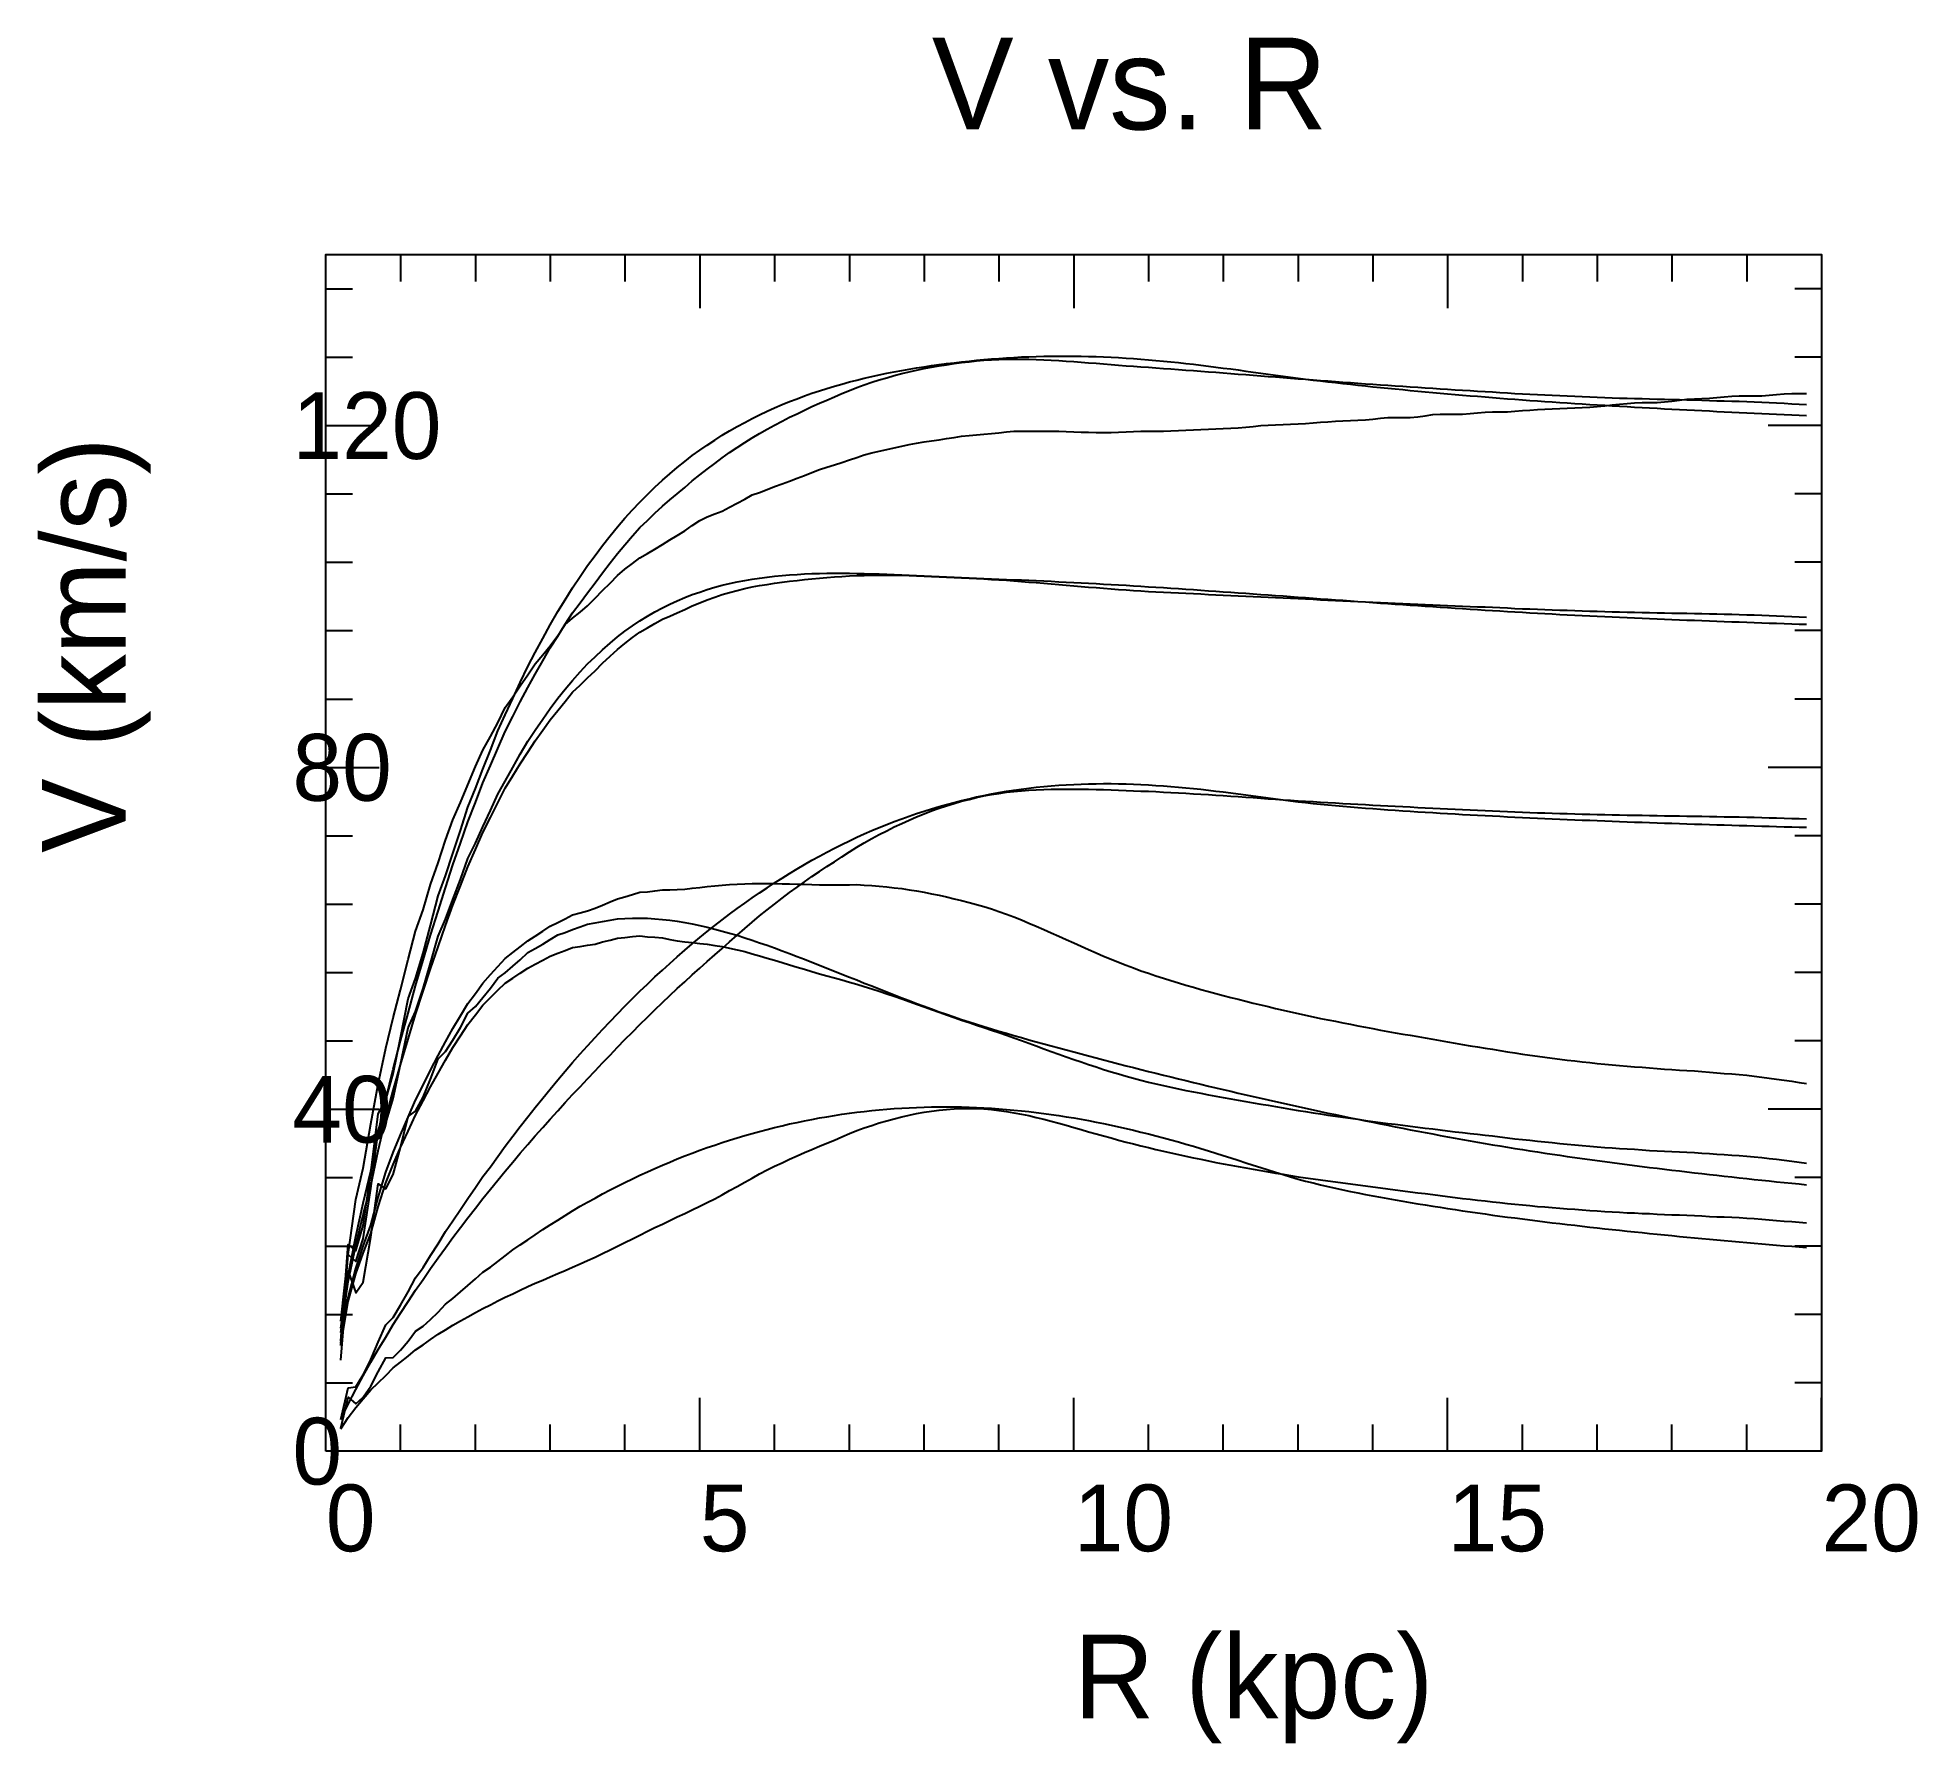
# Model space of a CAD drawing. Extents: x -35 to 191, y -35 to 169.
import ezdxf

# ---------------------------------------------------------------- set-up
doc = ezdxf.new("R2010")
doc.units = 0

msp = doc.modelspace()

# ---------------------------------------------------------------- texts
at = {"color": 0}
for s, height, p in [('V vs. R', 11, (72.6, 158.35)), ('120', 8, (-4, 118.87)), ('80', 8, (-4, 77.92)), ('40', 8, (-4, 36.96)), ('0', 8, (-4, -4)), ('0', 8, (0, -12)), ('5', 8, (44.8, -12)), ('10', 8, (89.6, -12)), ('15', 8, (134.4, -12)), ('20', 8, (179.2, -12)), ('R (kpc)', 10, (89.6, -32))]:
    msp.add_text(s, height=height, dxfattribs=at).set_placement(p)
msp.add_text('V (km/s)', height=10, rotation=90, dxfattribs=at).set_placement((-24, 71.68))

# ---------------------------------------------------------------- linework, layer by layer
at = {"color": 0}
for p, q in [((8.96, 143.35), (8.96, 140.15)), ((17.92, 143.35), (17.92, 140.15)), ((26.88, 143.35), (26.88, 140.15)), ((35.84, 143.35), (35.84, 140.15)), ((44.8, 143.35), (44.8, 136.95)), ((53.76, 143.35), (53.76, 140.15)), ((62.72, 143.35), (62.72, 140.15)), ((71.68, 143.35), (71.68, 140.15)), ((80.64, 143.35), (80.64, 140.15)), ((89.6, 143.35), (89.6, 136.95)), ((98.56, 143.35), (98.56, 140.15)), ((107.52, 143.35), (107.52, 140.15)), ((116.48, 143.35), (116.48, 140.15)), ((125.44, 143.35), (125.44, 140.15)), ((134.4, 143.35), (134.4, 136.95)), ((143.36, 143.35), (143.36, 140.15)), ((152.32, 143.35), (152.32, 140.15)), ((161.28, 143.35), (161.28, 140.15)), ((170.24, 143.35), (170.24, 140.15)), ((179.2, 143.35), (179.2, 136.95)), ((0, 139.26), (3.2, 139.26)), ((179.2, 139.26), (176, 139.26)), ((0, 131.06), (3.2, 131.06)), ((179.2, 131.06), (176, 131.06)), ((0, 122.87), (6.4, 122.87)), ((179.2, 122.87), (172.8, 122.87)), ((0, 114.68), (3.2, 114.68)), ((179.2, 114.68), (176, 114.68)), ((0, 106.49), (3.2, 106.49)), ((179.2, 106.49), (176, 106.49)), ((0, 98.3), (3.2, 98.3)), ((179.2, 98.3), (176, 98.3)), ((0, 90.11), (3.2, 90.11)), ((179.2, 90.11), (176, 90.11)), ((0, 81.92), (6.4, 81.92)), ((179.2, 81.92), (172.8, 81.92)), ((0, 73.72), (3.2, 73.72)), ((179.2, 73.72), (176, 73.72)), ((0, 65.53), (3.2, 65.53)), ((179.2, 65.53), (176, 65.53)), ((0, 57.34), (3.2, 57.34)), ((179.2, 57.34), (176, 57.34)), ((0, 49.15), (3.2, 49.15)), ((179.2, 49.15), (176, 49.15)), ((0, 40.96), (6.4, 40.96)), ((179.2, 40.96), (172.8, 40.96)), ((0, 32.77), (3.2, 32.77)), ((179.2, 32.77), (176, 32.77)), ((0, 24.57), (3.2, 24.57)), ((179.2, 24.57), (176, 24.57)), ((0, 16.38), (3.2, 16.38)), ((179.2, 16.38), (176, 16.38)), ((0, 8.19), (3.2, 8.19)), ((179.2, 8.19), (176, 8.19)), ((44.8, 0), (44.8, 6.4)), ((89.6, 0), (89.6, 6.4)), ((134.4, 0), (134.4, 6.4)), ((179.2, 0), (179.2, 6.4)), ((8.96, 0), (8.96, 3.2)), ((17.92, 0), (17.92, 3.2)), ((26.88, 0), (26.88, 3.2)), ((35.84, 0), (35.84, 3.2)), ((53.76, 0), (53.76, 3.2)), ((62.72, 0), (62.72, 3.2)), ((71.68, 0), (71.68, 3.2)), ((80.64, 0), (80.64, 3.2)), ((98.56, 0), (98.56, 3.2)), ((107.52, 0), (107.52, 3.2)), ((116.48, 0), (116.48, 3.2)), ((125.44, 0), (125.44, 3.2)), ((143.36, 0), (143.36, 3.2)), ((152.32, 0), (152.32, 3.2)), ((161.28, 0), (161.28, 3.2)), ((170.24, 0), (170.24, 3.2))]:
    msp.add_line(p, q, dxfattribs=at)
msp.add_lwpolyline([(0, 0), (0, 143.35), (179.2, 143.35), (179.2, 0)], close=True, dxfattribs=at)
at = {"color": 3}
for points in [[(1.79, 13.22), (2.69, 24.75), (3.58, 23.99), (4.48, 27.05), (5.38, 33.31), (6.27, 40.42), (7.17, 42.1), (8.06, 45.19), (8.96, 49.51), (9.86, 54.19), (10.75, 56.64), (11.65, 59.64), (12.54, 62.99), (13.44, 66.52), (14.34, 68.94), (15.23, 71.6), (16.13, 74.36), (17.02, 77.17), (17.92, 79.37), (18.82, 81.7), (19.71, 83.97), (20.61, 86.28), (21.5, 88.2), (22.4, 90.19), (23.3, 92.1), (24.19, 94.02), (25.09, 95.68), (25.98, 97.37), (26.88, 98.98), (27.78, 100.58), (28.67, 102), (29.57, 103.41), (30.46, 104.78), (31.36, 106.1), (32.26, 107.31), (33.15, 108.5), (34.05, 109.64), (34.94, 110.74), (35.84, 111.76), (36.74, 112.76), (37.63, 113.7), (38.53, 114.63), (39.42, 115.48), (40.32, 116.31), (41.22, 117.1), (42.11, 117.86), (43.01, 118.57), (43.9, 119.27), (44.8, 119.91), (45.7, 120.54), (46.59, 121.14), (47.49, 121.71), (48.38, 122.25), (49.28, 122.76), (50.18, 123.25), (51.07, 123.73), (51.97, 124.17), (52.86, 124.59), (53.76, 124.99), (54.66, 125.38), (55.55, 125.75), (56.45, 126.09), (57.34, 126.42), (58.24, 126.74), (59.14, 127.04), (60.03, 127.32), (60.93, 127.59), (61.82, 127.85), (62.72, 128.09), (63.62, 128.32), (64.51, 128.54), (65.41, 128.75), (66.3, 128.94), (67.2, 129.13), (68.1, 129.3), (68.99, 129.47), (69.89, 129.63), (70.78, 129.78), (71.68, 129.92), (72.58, 130.05), (73.47, 130.17), (74.37, 130.29), (75.26, 130.4), (76.16, 130.5), (77.06, 130.6), (77.95, 130.69), (78.85, 130.77), (79.74, 130.85), (80.64, 130.92), (81.54, 130.98), (82.43, 131.04), (83.33, 131.09), (84.22, 131.12), (85.12, 131.15), (86.02, 131.18), (86.91, 131.2), (87.81, 131.2), (88.7, 131.2), (89.6, 131.2), (90.5, 131.18), (91.39, 131.16), (92.29, 131.13), (93.18, 131.1), (94.08, 131.06), (94.98, 131.01), (95.87, 130.95), (96.77, 130.89), (97.66, 130.83), (98.56, 130.75), (99.46, 130.67), (100.35, 130.59), (101.25, 130.5), (102.14, 130.41), (103.04, 130.31), (103.94, 130.21), (104.83, 130.1), (105.73, 129.99), (106.62, 129.88), (107.52, 129.76), (108.42, 129.65), (109.31, 129.53), (110.21, 129.4), (111.1, 129.28), (112, 129.16), (112.9, 129.03), (113.79, 128.91), (114.69, 128.79), (115.58, 128.66), (116.48, 128.55), (117.38, 128.43), (118.27, 128.32), (119.17, 128.22), (120.06, 128.11), (120.96, 128.01), (121.86, 127.91), (122.75, 127.82), (123.65, 127.72), (124.54, 127.63), (125.44, 127.53), (126.34, 127.44), (127.23, 127.35), (128.13, 127.26), (129.02, 127.18), (129.92, 127.09), (130.82, 127.01), (131.71, 126.92), (132.61, 126.84), (133.5, 126.76), (134.4, 126.68), (135.3, 126.6), (136.19, 126.53), (137.09, 126.45), (137.98, 126.38), (138.88, 126.3), (139.78, 126.23), (140.67, 126.16), (141.57, 126.09), (142.46, 126.02), (143.36, 125.95), (144.26, 125.89), (145.15, 125.82), (146.05, 125.76), (146.94, 125.7), (147.84, 125.64), (148.74, 125.58), (149.63, 125.52), (150.53, 125.46), (151.42, 125.41), (152.32, 125.35), (153.22, 125.3), (154.11, 125.24), (155.01, 125.19), (155.9, 125.14), (156.8, 125.09), (157.7, 125.04), (158.59, 124.99), (159.49, 124.94), (160.38, 124.89), (161.28, 124.84), (162.18, 124.8), (163.07, 124.75), (163.97, 124.71), (164.86, 124.66), (165.76, 124.62), (166.66, 124.57), (167.55, 124.53), (168.45, 124.49), (169.34, 124.45), (170.24, 124.41), (171.14, 124.36), (172.03, 124.32), (172.93, 124.29), (173.82, 124.25), (174.72, 124.21), (175.62, 124.17), (176.51, 124.13), (177.41, 124.09)], [(1.79, 12.66), (2.69, 23.56), (3.58, 22.72), (4.48, 25.45), (5.38, 31.46), (6.27, 38.24), (7.17, 39.28), (8.06, 42.26), (8.96, 46.32), (9.86, 50.71), (10.75, 52.69), (11.65, 55.42), (12.54, 58.47), (13.44, 61.7), (14.34, 63.72), (15.23, 66.07), (16.13, 68.49), (17.02, 71), (17.92, 72.82), (18.82, 74.78), (19.71, 76.74), (20.61, 78.72), (21.5, 80.28), (22.4, 81.91), (23.3, 83.49), (24.19, 85.07), (25.09, 86.37), (25.98, 87.7), (26.88, 88.96), (27.78, 90.22), (28.67, 91.28), (29.57, 92.34), (30.46, 93.35), (31.36, 94.33), (32.26, 95.18), (33.15, 96.02), (34.05, 96.8), (34.94, 97.56), (35.84, 98.22), (36.74, 98.87), (37.63, 99.47), (38.53, 100.04), (39.42, 100.55), (40.32, 101.03), (41.22, 101.47), (42.11, 101.89), (43.01, 102.26), (43.9, 102.62), (44.8, 102.93), (45.7, 103.23), (46.59, 103.49), (47.49, 103.73), (48.38, 103.95), (49.28, 104.14), (50.18, 104.31), (51.07, 104.47), (51.97, 104.6), (52.86, 104.72), (53.76, 104.82), (54.66, 104.91), (55.55, 104.98), (56.45, 105.04), (57.34, 105.09), (58.24, 105.13), (59.14, 105.15), (60.03, 105.17), (60.93, 105.18), (61.82, 105.18), (62.72, 105.17), (63.62, 105.16), (64.51, 105.14), (65.41, 105.12), (66.3, 105.09), (67.2, 105.06), (68.1, 105.02), (68.99, 104.99), (69.89, 104.95), (70.78, 104.91), (71.68, 104.87), (72.58, 104.83), (73.47, 104.78), (74.37, 104.74), (75.26, 104.7), (76.16, 104.66), (77.06, 104.62), (77.95, 104.58), (78.85, 104.55), (79.74, 104.51), (80.64, 104.47), (81.54, 104.44), (82.43, 104.4), (83.33, 104.37), (84.22, 104.33), (85.12, 104.29), (86.02, 104.25), (86.91, 104.21), (87.81, 104.16), (88.7, 104.12), (89.6, 104.07), (90.5, 104.03), (91.39, 103.98), (92.29, 103.93), (93.18, 103.88), (94.08, 103.83), (94.98, 103.78), (95.87, 103.73), (96.77, 103.67), (97.66, 103.62), (98.56, 103.56), (99.46, 103.51), (100.35, 103.45), (101.25, 103.39), (102.14, 103.33), (103.04, 103.27), (103.94, 103.21), (104.83, 103.15), (105.73, 103.09), (106.62, 103.03), (107.52, 102.97), (108.42, 102.91), (109.31, 102.84), (110.21, 102.78), (111.1, 102.71), (112, 102.65), (112.9, 102.59), (113.79, 102.52), (114.69, 102.46), (115.58, 102.39), (116.48, 102.33), (117.38, 102.26), (118.27, 102.2), (119.17, 102.13), (120.06, 102.07), (120.96, 102), (121.86, 101.94), (122.75, 101.87), (123.65, 101.81), (124.54, 101.74), (125.44, 101.68), (126.34, 101.61), (127.23, 101.55), (128.13, 101.49), (129.02, 101.42), (129.92, 101.36), (130.82, 101.3), (131.71, 101.24), (132.61, 101.18), (133.5, 101.12), (134.4, 101.06), (135.3, 101), (136.19, 100.94), (137.09, 100.88), (137.98, 100.82), (138.88, 100.77), (139.78, 100.71), (140.67, 100.66), (141.57, 100.6), (142.46, 100.55), (143.36, 100.5), (144.26, 100.44), (145.15, 100.4), (146.05, 100.35), (146.94, 100.3), (147.84, 100.25), (148.74, 100.21), (149.63, 100.16), (150.53, 100.12), (151.42, 100.08), (152.32, 100.03), (153.22, 99.99), (154.11, 99.95), (155.01, 99.91), (155.9, 99.87), (156.8, 99.83), (157.7, 99.79), (158.59, 99.75), (159.49, 99.72), (160.38, 99.68), (161.28, 99.64), (162.18, 99.61), (163.07, 99.57), (163.97, 99.54), (164.86, 99.5), (165.76, 99.47), (166.66, 99.43), (167.55, 99.4), (168.45, 99.37), (169.34, 99.34), (170.24, 99.3), (171.14, 99.27), (172.03, 99.24), (172.93, 99.21), (173.82, 99.18), (174.72, 99.15), (175.62, 99.12), (176.51, 99.09), (177.41, 99.06)], [(1.79, 3.8), (2.69, 7.57), (3.58, 7.69), (4.48, 9.16), (5.38, 10.97), (6.27, 13.07), (7.17, 15.13), (8.06, 16.01), (8.96, 17.48), (9.86, 19.1), (10.75, 20.77), (11.65, 22.02), (12.54, 23.43), (13.44, 24.85), (14.34, 26.31), (15.23, 27.61), (16.13, 28.95), (17.02, 30.25), (17.92, 31.58), (18.82, 32.91), (19.71, 34.08), (20.61, 35.31), (21.5, 36.53), (22.4, 37.75), (23.3, 38.89), (24.19, 40.05), (25.09, 41.17), (25.98, 42.3), (26.88, 43.38), (27.78, 44.47), (28.67, 45.51), (29.57, 46.55), (30.46, 47.59), (31.36, 48.57), (32.26, 49.56), (33.15, 50.52), (34.05, 51.48), (34.94, 52.4), (35.84, 53.32), (36.74, 54.21), (37.63, 55.09), (38.53, 55.95), (39.42, 56.81), (40.32, 57.63), (41.22, 58.44), (42.11, 59.24), (43.01, 60.01), (43.9, 60.78), (44.8, 61.52), (45.7, 62.25), (46.59, 62.96), (47.49, 63.66), (48.38, 64.34), (49.28, 65), (50.18, 65.65), (51.07, 66.29), (51.97, 66.9), (52.86, 67.5), (53.76, 68.09), (54.66, 68.66), (55.55, 69.22), (56.45, 69.76), (57.34, 70.28), (58.24, 70.79), (59.14, 71.29), (60.03, 71.77), (60.93, 72.23), (61.82, 72.68), (62.72, 73.12), (63.62, 73.54), (64.51, 73.94), (65.41, 74.34), (66.3, 74.72), (67.2, 75.08), (68.1, 75.43), (68.99, 75.76), (69.89, 76.09), (70.78, 76.4), (71.68, 76.69), (72.58, 76.97), (73.47, 77.24), (74.37, 77.49), (75.26, 77.73), (76.16, 77.96), (77.06, 78.17), (77.95, 78.37), (78.85, 78.56), (79.74, 78.74), (80.64, 78.9), (81.54, 79.05), (82.43, 79.19), (83.33, 79.32), (84.22, 79.43), (85.12, 79.54), (86.02, 79.63), (86.91, 79.71), (87.81, 79.78), (88.7, 79.83), (89.6, 79.88), (90.5, 79.92), (91.39, 79.95), (92.29, 79.96), (93.18, 79.97), (94.08, 79.97), (94.98, 79.95), (95.87, 79.93), (96.77, 79.9), (97.66, 79.86), (98.56, 79.82), (99.46, 79.76), (100.35, 79.7), (101.25, 79.63), (102.14, 79.55), (103.04, 79.47), (103.94, 79.38), (104.83, 79.29), (105.73, 79.19), (106.62, 79.08), (107.52, 78.97), (108.42, 78.86), (109.31, 78.74), (110.21, 78.63), (111.1, 78.51), (112, 78.39), (112.9, 78.26), (113.79, 78.15), (114.69, 78.03), (115.58, 77.91), (116.48, 77.81), (117.38, 77.7), (118.27, 77.61), (119.17, 77.52), (120.06, 77.43), (120.96, 77.35), (121.86, 77.27), (122.75, 77.2), (123.65, 77.12), (124.54, 77.05), (125.44, 76.98), (126.34, 76.92), (127.23, 76.85), (128.13, 76.79), (129.02, 76.73), (129.92, 76.67), (130.82, 76.61), (131.71, 76.55), (132.61, 76.5), (133.5, 76.45), (134.4, 76.39), (135.3, 76.34), (136.19, 76.29), (137.09, 76.24), (137.98, 76.19), (138.88, 76.15), (139.78, 76.1), (140.67, 76.06), (141.57, 76.01), (142.46, 75.97), (143.36, 75.93), (144.26, 75.88), (145.15, 75.84), (146.05, 75.8), (146.94, 75.76), (147.84, 75.73), (148.74, 75.69), (149.63, 75.65), (150.53, 75.61), (151.42, 75.58), (152.32, 75.54), (153.22, 75.51), (154.11, 75.47), (155.01, 75.44), (155.9, 75.41), (156.8, 75.37), (157.7, 75.34), (158.59, 75.31), (159.49, 75.28), (160.38, 75.25), (161.28, 75.22), (162.18, 75.19), (163.07, 75.16), (163.97, 75.13), (164.86, 75.1), (165.76, 75.07), (166.66, 75.04), (167.55, 75.02), (168.45, 74.99), (169.34, 74.96), (170.24, 74.94), (171.14, 74.91), (172.03, 74.89), (172.93, 74.86), (173.82, 74.83), (174.72, 74.81), (175.62, 74.79), (176.51, 74.76), (177.41, 74.74)]]:
    msp.add_lwpolyline(points, dxfattribs=at)
at = {"color": 4}
for points in [[(1.79, 14.72), (2.69, 21.06), (3.58, 25.73), (4.48, 29.71), (5.38, 33.54), (6.27, 37.97), (7.17, 42.16), (8.06, 45.78), (8.96, 49.16), (9.86, 52.49), (10.75, 55.75), (11.65, 58.81), (12.54, 61.8), (13.44, 64.7), (14.34, 67.5), (15.23, 70.25), (16.13, 72.84), (17.02, 75.38), (17.92, 77.73), (18.82, 80.05), (19.71, 82.16), (20.61, 84.19), (21.5, 86.21), (22.4, 88.01), (23.3, 89.76), (24.19, 91.47), (25.09, 93.09), (25.98, 94.68), (26.88, 96.23), (27.78, 97.65), (28.67, 99.06), (29.57, 100.44), (30.46, 101.64), (31.36, 102.83), (32.26, 104.02), (33.15, 105.24), (34.05, 106.41), (34.94, 107.56), (35.84, 108.6), (36.74, 109.64), (37.63, 110.64), (38.53, 111.5), (39.42, 112.38), (40.32, 113.22), (41.22, 113.97), (42.11, 114.71), (43.01, 115.46), (43.9, 116.23), (44.8, 116.95), (45.7, 117.65), (46.59, 118.33), (47.49, 119), (48.38, 119.63), (49.28, 120.23), (50.18, 120.83), (51.07, 121.39), (51.97, 121.92), (52.86, 122.44), (53.76, 122.92), (54.66, 123.4), (55.55, 123.86), (56.45, 124.29), (57.34, 124.72), (58.24, 125.14), (59.14, 125.54), (60.03, 125.93), (60.93, 126.32), (61.82, 126.7), (62.72, 127.07), (63.62, 127.43), (64.51, 127.74), (65.41, 128.05), (66.3, 128.34), (67.2, 128.6), (68.1, 128.85), (68.99, 129.1), (69.89, 129.31), (70.78, 129.51), (71.68, 129.69), (72.58, 129.86), (73.47, 130.02), (74.37, 130.16), (75.26, 130.29), (76.16, 130.41), (77.06, 130.52), (77.95, 130.61), (78.85, 130.69), (79.74, 130.75), (80.64, 130.79), (81.54, 130.82), (82.43, 130.84), (83.33, 130.83), (84.22, 130.81), (85.12, 130.78), (86.02, 130.75), (86.91, 130.71), (87.81, 130.65), (88.7, 130.6), (89.6, 130.54), (90.5, 130.47), (91.39, 130.4), (92.29, 130.33), (93.18, 130.25), (94.08, 130.19), (94.98, 130.12), (95.87, 130.04), (96.77, 129.98), (97.66, 129.91), (98.56, 129.85), (99.46, 129.78), (100.35, 129.72), (101.25, 129.66), (102.14, 129.59), (103.04, 129.52), (103.94, 129.45), (104.83, 129.39), (105.73, 129.32), (106.62, 129.25), (107.52, 129.18), (108.42, 129.11), (109.31, 129.04), (110.21, 128.97), (111.1, 128.9), (112, 128.83), (112.9, 128.76), (113.79, 128.69), (114.69, 128.62), (115.58, 128.55), (116.48, 128.48), (117.38, 128.41), (118.27, 128.34), (119.17, 128.27), (120.06, 128.21), (120.96, 128.15), (121.86, 128.08), (122.75, 128.02), (123.65, 127.95), (124.54, 127.89), (125.44, 127.83), (126.34, 127.76), (127.23, 127.7), (128.13, 127.65), (129.02, 127.59), (129.92, 127.53), (130.82, 127.47), (131.71, 127.41), (132.61, 127.35), (133.5, 127.29), (134.4, 127.23), (135.3, 127.17), (136.19, 127.12), (137.09, 127.06), (137.98, 127.01), (138.88, 126.95), (139.78, 126.9), (140.67, 126.85), (141.57, 126.79), (142.46, 126.73), (143.36, 126.68), (144.26, 126.64), (145.15, 126.59), (146.05, 126.55), (146.94, 126.5), (147.84, 126.46), (148.74, 126.42), (149.63, 126.38), (150.53, 126.34), (151.42, 126.3), (152.32, 126.27), (153.22, 126.23), (154.11, 126.2), (155.01, 126.17), (155.9, 126.15), (156.8, 126.12), (157.7, 126.1), (158.59, 126.07), (159.49, 126.04), (160.38, 126.02), (161.28, 125.99), (162.18, 125.98), (163.07, 125.96), (163.97, 125.95), (164.86, 125.91), (165.76, 125.88), (166.66, 125.85), (167.55, 125.83), (168.45, 125.81), (169.34, 125.79), (170.24, 125.75), (171.14, 125.71), (172.03, 125.68), (172.93, 125.63), (173.82, 125.59), (174.72, 125.54), (175.62, 125.49), (176.51, 125.44), (177.41, 125.4)], [(1.79, 14.23), (2.69, 20.29), (3.58, 24.64), (4.48, 28.3), (5.38, 31.79), (6.27, 35.97), (7.17, 39.89), (8.06, 43.2), (8.96, 46.3), (9.86, 49.34), (10.75, 52.31), (11.65, 55.1), (12.54, 57.8), (13.44, 60.42), (14.34, 62.96), (15.23, 65.42), (16.13, 67.73), (17.02, 70), (17.92, 72.07), (18.82, 74.12), (19.71, 75.93), (20.61, 77.68), (21.5, 79.41), (22.4, 80.91), (23.3, 82.35), (24.19, 83.76), (25.09, 85.08), (25.98, 86.38), (26.88, 87.62), (27.78, 88.72), (28.67, 89.83), (29.57, 90.91), (30.46, 91.78), (31.36, 92.65), (32.26, 93.5), (33.15, 94.4), (34.05, 95.24), (34.94, 96.06), (35.84, 96.76), (36.74, 97.46), (37.63, 98.13), (38.53, 98.63), (39.42, 99.15), (40.32, 99.66), (41.22, 100.05), (42.11, 100.45), (43.01, 100.84), (43.9, 101.26), (44.8, 101.63), (45.7, 101.99), (46.59, 102.31), (47.49, 102.63), (48.38, 102.89), (49.28, 103.12), (50.18, 103.34), (51.07, 103.53), (51.97, 103.69), (52.86, 103.84), (53.76, 103.98), (54.66, 104.11), (55.55, 104.22), (56.45, 104.32), (57.34, 104.42), (58.24, 104.5), (59.14, 104.58), (60.03, 104.66), (60.93, 104.73), (61.82, 104.79), (62.72, 104.85), (63.62, 104.89), (64.51, 104.92), (65.41, 104.94), (66.3, 104.94), (67.2, 104.94), (68.1, 104.94), (68.99, 104.93), (69.89, 104.9), (70.78, 104.86), (71.68, 104.82), (72.58, 104.79), (73.47, 104.74), (74.37, 104.7), (75.26, 104.66), (76.16, 104.62), (77.06, 104.58), (77.95, 104.53), (78.85, 104.49), (79.74, 104.44), (80.64, 104.39), (81.54, 104.33), (82.43, 104.27), (83.33, 104.2), (84.22, 104.12), (85.12, 104.05), (86.02, 103.97), (86.91, 103.9), (87.81, 103.81), (88.7, 103.75), (89.6, 103.67), (90.5, 103.6), (91.39, 103.52), (92.29, 103.45), (93.18, 103.37), (94.08, 103.31), (94.98, 103.24), (95.87, 103.17), (96.77, 103.12), (97.66, 103.06), (98.56, 103.01), (99.46, 102.96), (100.35, 102.92), (101.25, 102.87), (102.14, 102.83), (103.04, 102.78), (103.94, 102.74), (104.83, 102.7), (105.73, 102.65), (106.62, 102.61), (107.52, 102.57), (108.42, 102.53), (109.31, 102.49), (110.21, 102.45), (111.1, 102.41), (112, 102.36), (112.9, 102.32), (113.79, 102.28), (114.69, 102.23), (115.58, 102.19), (116.48, 102.15), (117.38, 102.1), (118.27, 102.06), (119.17, 102.01), (120.06, 101.97), (120.96, 101.93), (121.86, 101.89), (122.75, 101.85), (123.65, 101.81), (124.54, 101.76), (125.44, 101.72), (126.34, 101.68), (127.23, 101.64), (128.13, 101.6), (129.02, 101.57), (129.92, 101.53), (130.82, 101.49), (131.71, 101.45), (132.61, 101.4), (133.5, 101.36), (134.4, 101.32), (135.3, 101.28), (136.19, 101.25), (137.09, 101.21), (137.98, 101.17), (138.88, 101.14), (139.78, 101.1), (140.67, 101.06), (141.57, 101.02), (142.46, 100.97), (143.36, 100.93), (144.26, 100.9), (145.15, 100.87), (146.05, 100.83), (146.94, 100.8), (147.84, 100.77), (148.74, 100.74), (149.63, 100.71), (150.53, 100.68), (151.42, 100.65), (152.32, 100.62), (153.22, 100.59), (154.11, 100.57), (155.01, 100.55), (155.9, 100.53), (156.8, 100.51), (157.7, 100.49), (158.59, 100.46), (159.49, 100.44), (160.38, 100.43), (161.28, 100.41), (162.18, 100.4), (163.07, 100.38), (163.97, 100.37), (164.86, 100.35), (165.76, 100.32), (166.66, 100.3), (167.55, 100.28), (168.45, 100.26), (169.34, 100.24), (170.24, 100.21), (171.14, 100.18), (172.03, 100.16), (172.93, 100.12), (173.82, 100.09), (174.72, 100.05), (175.62, 100.01), (176.51, 99.97), (177.41, 99.93)], [(1.79, 3.77), (2.69, 5.62), (3.58, 7.38), (4.48, 9.04), (5.38, 10.67), (6.27, 12.16), (7.17, 13.66), (8.06, 15.16), (8.96, 16.53), (9.86, 17.91), (10.75, 19.28), (11.65, 20.57), (12.54, 21.87), (13.44, 23.15), (14.34, 24.36), (15.23, 25.58), (16.13, 26.81), (17.02, 27.95), (17.92, 29.11), (18.82, 30.25), (19.71, 31.37), (20.61, 32.48), (21.5, 33.56), (22.4, 34.63), (23.3, 35.7), (24.19, 36.75), (25.09, 37.77), (25.98, 38.78), (26.88, 39.79), (27.78, 40.78), (28.67, 41.75), (29.57, 42.71), (30.46, 43.66), (31.36, 44.62), (32.26, 45.57), (33.15, 46.52), (34.05, 47.45), (34.94, 48.38), (35.84, 49.31), (36.74, 50.21), (37.63, 51.11), (38.53, 52), (39.42, 52.89), (40.32, 53.74), (41.22, 54.58), (42.11, 55.41), (43.01, 56.24), (43.9, 57.05), (44.8, 57.85), (45.7, 58.65), (46.59, 59.45), (47.49, 60.23), (48.38, 61.03), (49.28, 61.82), (50.18, 62.61), (51.07, 63.37), (51.97, 64.12), (52.86, 64.86), (53.76, 65.55), (54.66, 66.25), (55.55, 66.93), (56.45, 67.57), (57.34, 68.2), (58.24, 68.83), (59.14, 69.44), (60.03, 70.04), (60.93, 70.62), (61.82, 71.22), (62.72, 71.8), (63.62, 72.37), (64.51, 72.87), (65.41, 73.38), (66.3, 73.88), (67.2, 74.33), (68.1, 74.78), (68.99, 75.21), (69.89, 75.61), (70.78, 76.01), (71.68, 76.37), (72.58, 76.7), (73.47, 77.03), (74.37, 77.33), (75.26, 77.6), (76.16, 77.86), (77.06, 78.09), (77.95, 78.3), (78.85, 78.5), (79.74, 78.66), (80.64, 78.8), (81.54, 78.93), (82.43, 79.03), (83.33, 79.11), (84.22, 79.19), (85.12, 79.24), (86.02, 79.28), (86.91, 79.31), (87.81, 79.32), (88.7, 79.32), (89.6, 79.32), (90.5, 79.32), (91.39, 79.3), (92.29, 79.27), (93.18, 79.25), (94.08, 79.23), (94.98, 79.19), (95.87, 79.16), (96.77, 79.12), (97.66, 79.08), (98.56, 79.05), (99.46, 79.01), (100.35, 78.96), (101.25, 78.92), (102.14, 78.87), (103.04, 78.81), (103.94, 78.76), (104.83, 78.71), (105.73, 78.65), (106.62, 78.59), (107.52, 78.53), (108.42, 78.47), (109.31, 78.41), (110.21, 78.35), (111.1, 78.29), (112, 78.23), (112.9, 78.17), (113.79, 78.11), (114.69, 78.05), (115.58, 77.99), (116.48, 77.92), (117.38, 77.87), (118.27, 77.82), (119.17, 77.76), (120.06, 77.71), (120.96, 77.66), (121.86, 77.61), (122.75, 77.56), (123.65, 77.51), (124.54, 77.46), (125.44, 77.41), (126.34, 77.36), (127.23, 77.31), (128.13, 77.27), (129.02, 77.22), (129.92, 77.18), (130.82, 77.13), (131.71, 77.09), (132.61, 77.05), (133.5, 77), (134.4, 76.95), (135.3, 76.91), (136.19, 76.86), (137.09, 76.82), (137.98, 76.78), (138.88, 76.74), (139.78, 76.7), (140.67, 76.66), (141.57, 76.63), (142.46, 76.59), (143.36, 76.55), (144.26, 76.52), (145.15, 76.49), (146.05, 76.46), (146.94, 76.43), (147.84, 76.4), (148.74, 76.38), (149.63, 76.35), (150.53, 76.33), (151.42, 76.31), (152.32, 76.28), (153.22, 76.26), (154.11, 76.24), (155.01, 76.22), (155.9, 76.2), (156.8, 76.19), (157.7, 76.18), (158.59, 76.16), (159.49, 76.14), (160.38, 76.13), (161.28, 76.11), (162.18, 76.1), (163.07, 76.09), (163.97, 76.09), (164.86, 76.06), (165.76, 76.04), (166.66, 76.02), (167.55, 76.01), (168.45, 76), (169.34, 75.99), (170.24, 75.96), (171.14, 75.94), (172.03, 75.92), (172.93, 75.89), (173.82, 75.86), (174.72, 75.84), (175.62, 75.81), (176.51, 75.78), (177.41, 75.75)]]:
    msp.add_lwpolyline(points, dxfattribs=at)
at = {"color": 6}
for points in [[(1.79, 15.58), (2.69, 23.56), (3.58, 30.15), (4.48, 33.92), (5.38, 39.23), (6.27, 43.98), (7.17, 48.29), (8.06, 51.9), (8.96, 55.28), (9.86, 58.91), (10.75, 62.31), (11.65, 64.85), (12.54, 67.89), (13.44, 70.5), (14.34, 73.19), (15.23, 75.63), (16.13, 77.71), (17.02, 79.84), (17.92, 82.03), (18.82, 84), (19.71, 85.63), (20.61, 87.27), (21.5, 89.09), (22.4, 90.39), (23.3, 91.67), (24.19, 93), (25.09, 94.34), (25.98, 95.42), (26.88, 96.5), (27.78, 97.73), (28.67, 99.04), (29.57, 99.78), (30.46, 100.53), (31.36, 101.29), (32.26, 102.2), (33.15, 103.1), (34.05, 103.99), (34.94, 104.89), (35.84, 105.67), (36.74, 106.34), (37.63, 107.01), (38.53, 107.54), (39.42, 108.08), (40.32, 108.62), (41.22, 109.17), (42.11, 109.71), (43.01, 110.26), (43.9, 110.89), (44.8, 111.51), (45.7, 111.92), (46.59, 112.28), (47.49, 112.63), (48.38, 113.09), (49.28, 113.58), (50.18, 114.07), (51.07, 114.56), (51.97, 114.87), (52.86, 115.22), (53.76, 115.58), (54.66, 115.9), (55.55, 116.22), (56.45, 116.55), (57.34, 116.9), (58.24, 117.25), (59.14, 117.59), (60.03, 117.87), (60.93, 118.15), (61.82, 118.44), (62.72, 118.75), (63.62, 119.06), (64.51, 119.37), (65.41, 119.6), (66.3, 119.81), (67.2, 120.01), (68.1, 120.21), (68.99, 120.41), (69.89, 120.61), (70.78, 120.77), (71.68, 120.91), (72.58, 121.04), (73.47, 121.18), (74.37, 121.32), (75.26, 121.45), (76.16, 121.59), (77.06, 121.69), (77.95, 121.77), (78.85, 121.85), (79.74, 121.93), (80.64, 122.01), (81.54, 122.1), (82.43, 122.18), (83.33, 122.19), (84.22, 122.19), (85.12, 122.19), (86.02, 122.19), (86.91, 122.19), (87.81, 122.19), (88.7, 122.16), (89.6, 122.13), (90.5, 122.09), (91.39, 122.06), (92.29, 122.05), (93.18, 122.05), (94.08, 122.05), (94.98, 122.08), (95.87, 122.12), (96.77, 122.16), (97.66, 122.2), (98.56, 122.19), (99.46, 122.19), (100.35, 122.19), (101.25, 122.22), (102.14, 122.26), (103.04, 122.3), (103.94, 122.34), (104.83, 122.39), (105.73, 122.44), (106.62, 122.48), (107.52, 122.52), (108.42, 122.55), (109.31, 122.58), (110.21, 122.66), (111.1, 122.76), (112, 122.86), (112.9, 122.9), (113.79, 122.94), (114.69, 122.98), (115.58, 123.02), (116.48, 123.07), (117.38, 123.13), (118.27, 123.19), (119.17, 123.26), (120.06, 123.32), (120.96, 123.38), (121.86, 123.45), (122.75, 123.48), (123.65, 123.52), (124.54, 123.56), (125.44, 123.65), (126.34, 123.74), (127.23, 123.83), (128.13, 123.83), (129.02, 123.83), (129.92, 123.83), (130.82, 123.92), (131.71, 124.05), (132.61, 124.19), (133.5, 124.24), (134.4, 124.24), (135.3, 124.24), (136.19, 124.24), (137.09, 124.32), (137.98, 124.4), (138.88, 124.48), (139.78, 124.52), (140.67, 124.52), (141.57, 124.52), (142.46, 124.6), (143.36, 124.66), (144.26, 124.72), (145.15, 124.78), (146.05, 124.83), (146.94, 124.87), (147.84, 124.92), (148.74, 124.96), (149.63, 124.99), (150.53, 125.03), (151.42, 125.07), (152.32, 125.16), (153.22, 125.25), (154.11, 125.34), (155.01, 125.42), (155.9, 125.5), (156.8, 125.59), (157.7, 125.62), (158.59, 125.62), (159.49, 125.62), (160.38, 125.71), (161.28, 125.81), (162.18, 125.91), (163.07, 126.02), (163.97, 126.07), (164.86, 126.12), (165.76, 126.17), (166.66, 126.24), (167.55, 126.31), (168.45, 126.38), (169.34, 126.45), (170.24, 126.44), (171.14, 126.44), (172.03, 126.44), (172.93, 126.53), (173.82, 126.61), (174.72, 126.69), (175.62, 126.71), (176.51, 126.71), (177.41, 126.71)], [(1.79, 2.69), (2.69, 4.03), (3.58, 5.22), (4.48, 6.28), (5.38, 7.34), (6.27, 8.2), (7.17, 9.08), (8.06, 9.96), (8.96, 10.66), (9.86, 11.39), (10.75, 12.13), (11.65, 12.73), (12.54, 13.36), (13.44, 14), (14.34, 14.52), (15.23, 15.08), (16.13, 15.63), (17.02, 16.1), (17.92, 16.6), (18.82, 17.1), (19.71, 17.53), (20.61, 17.99), (21.5, 18.43), (22.4, 18.86), (23.3, 19.3), (24.19, 19.71), (25.09, 20.11), (25.98, 20.5), (26.88, 20.89), (27.78, 21.27), (28.67, 21.65), (29.57, 22.04), (30.46, 22.43), (31.36, 22.82), (32.26, 23.24), (33.15, 23.67), (34.05, 24.1), (34.94, 24.55), (35.84, 24.99), (36.74, 25.44), (37.63, 25.89), (38.53, 26.34), (39.42, 26.79), (40.32, 27.21), (41.22, 27.64), (42.11, 28.06), (43.01, 28.49), (43.9, 28.92), (44.8, 29.35), (45.7, 29.8), (46.59, 30.24), (47.49, 30.69), (48.38, 31.21), (49.28, 31.72), (50.18, 32.23), (51.07, 32.72), (51.97, 33.22), (52.86, 33.72), (53.76, 34.13), (54.66, 34.56), (55.55, 34.99), (56.45, 35.37), (57.34, 35.76), (58.24, 36.15), (59.14, 36.52), (60.03, 36.89), (60.93, 37.26), (61.82, 37.65), (62.72, 38.04), (63.62, 38.43), (64.51, 38.72), (65.41, 39.03), (66.3, 39.35), (67.2, 39.57), (68.1, 39.82), (68.99, 40.07), (69.89, 40.25), (70.78, 40.46), (71.68, 40.62), (72.58, 40.74), (73.47, 40.86), (74.37, 40.94), (75.26, 40.99), (76.16, 41.04), (77.06, 41.04), (77.95, 41.03), (78.85, 41.01), (79.74, 40.93), (80.64, 40.82), (81.54, 40.71), (82.43, 40.55), (83.33, 40.38), (84.22, 40.2), (85.12, 39.98), (86.02, 39.76), (86.91, 39.54), (87.81, 39.29), (88.7, 39.04), (89.6, 38.79), (90.5, 38.53), (91.39, 38.27), (92.29, 38.01), (93.18, 37.76), (94.08, 37.52), (94.98, 37.27), (95.87, 37.03), (96.77, 36.8), (97.66, 36.57), (98.56, 36.36), (99.46, 36.15), (100.35, 35.95), (101.25, 35.74), (102.14, 35.54), (103.04, 35.34), (103.94, 35.15), (104.83, 34.96), (105.73, 34.77), (106.62, 34.6), (107.52, 34.43), (108.42, 34.25), (109.31, 34.09), (110.21, 33.93), (111.1, 33.77), (112, 33.62), (112.9, 33.47), (113.79, 33.31), (114.69, 33.17), (115.58, 33.03), (116.48, 32.88), (117.38, 32.76), (118.27, 32.63), (119.17, 32.5), (120.06, 32.38), (120.96, 32.26), (121.86, 32.14), (122.75, 32.02), (123.65, 31.89), (124.54, 31.77), (125.44, 31.65), (126.34, 31.53), (127.23, 31.41), (128.13, 31.3), (129.02, 31.18), (129.92, 31.07), (130.82, 30.96), (131.71, 30.86), (132.61, 30.74), (133.5, 30.63), (134.4, 30.51), (135.3, 30.4), (136.19, 30.28), (137.09, 30.17), (137.98, 30.07), (138.88, 29.97), (139.78, 29.87), (140.67, 29.77), (141.57, 29.67), (142.46, 29.58), (143.36, 29.49), (144.26, 29.41), (145.15, 29.32), (146.05, 29.25), (146.94, 29.17), (147.84, 29.1), (148.74, 29.03), (149.63, 28.97), (150.53, 28.9), (151.42, 28.84), (152.32, 28.78), (153.22, 28.72), (154.11, 28.67), (155.01, 28.61), (155.9, 28.56), (156.8, 28.53), (157.7, 28.49), (158.59, 28.46), (159.49, 28.41), (160.38, 28.36), (161.28, 28.31), (162.18, 28.3), (163.07, 28.28), (163.97, 28.25), (164.86, 28.19), (165.76, 28.13), (166.66, 28.08), (167.55, 28.06), (168.45, 28.03), (169.34, 28), (170.24, 27.92), (171.14, 27.86), (172.03, 27.79), (172.93, 27.72), (173.82, 27.65), (174.72, 27.57), (175.62, 27.5), (176.51, 27.42), (177.41, 27.34)]]:
    msp.add_lwpolyline(points, dxfattribs=at)
at = {"color": 1}
msp.add_lwpolyline([(1.79, 12.98), (2.69, 18.38), (3.58, 21.87), (4.48, 24.55), (5.38, 27.07), (6.27, 30.38), (7.17, 33.42), (8.06, 35.76), (8.96, 37.9), (9.86, 40), (10.75, 42.04), (11.65, 43.85), (12.54, 45.66), (13.44, 47.41), (14.34, 49.05), (15.23, 50.65), (16.13, 52.14), (17.02, 53.61), (17.92, 54.84), (18.82, 56.08), (19.71, 57.1), (20.61, 58.06), (21.5, 59.03), (22.4, 59.73), (23.3, 60.43), (24.19, 61.12), (25.09, 61.7), (25.98, 62.29), (26.88, 62.88), (27.78, 63.32), (28.67, 63.78), (29.57, 64.24), (30.46, 64.48), (31.36, 64.75), (32.26, 65.04), (33.15, 65.43), (34.05, 65.8), (34.94, 66.18), (35.84, 66.41), (36.74, 66.68), (37.63, 66.95), (38.53, 67.02), (39.42, 67.14), (40.32, 67.25), (41.22, 67.25), (42.11, 67.28), (43.01, 67.32), (43.9, 67.44), (44.8, 67.54), (45.7, 67.65), (46.59, 67.71), (47.49, 67.8), (48.38, 67.87), (49.28, 67.92), (50.18, 67.97), (51.07, 67.99), (51.97, 68.01), (52.86, 68.02), (53.76, 68), (54.66, 67.98), (55.55, 67.97), (56.45, 67.93), (57.34, 67.91), (58.24, 67.88), (59.14, 67.86), (60.03, 67.85), (60.93, 67.84), (61.82, 67.85), (62.72, 67.86), (63.62, 67.88), (64.51, 67.81), (65.41, 67.75), (66.3, 67.7), (67.2, 67.59), (68.1, 67.5), (68.99, 67.41), (69.89, 67.25), (70.78, 67.11), (71.68, 66.95), (72.58, 66.77), (73.47, 66.59), (74.37, 66.39), (75.26, 66.18), (76.16, 65.97), (77.06, 65.74), (77.95, 65.49), (78.85, 65.25), (79.74, 64.96), (80.64, 64.66), (81.54, 64.35), (82.43, 64.01), (83.33, 63.64), (84.22, 63.27), (85.12, 62.88), (86.02, 62.49), (86.91, 62.09), (87.81, 61.68), (88.7, 61.29), (89.6, 60.89), (90.5, 60.49), (91.39, 60.09), (92.29, 59.69), (93.18, 59.3), (94.08, 58.94), (94.98, 58.57), (95.87, 58.21), (96.77, 57.89), (97.66, 57.56), (98.56, 57.25), (99.46, 56.96), (100.35, 56.67), (101.25, 56.39), (102.14, 56.11), (103.04, 55.83), (103.94, 55.57), (104.83, 55.32), (105.73, 55.06), (106.62, 54.83), (107.52, 54.59), (108.42, 54.35), (109.31, 54.13), (110.21, 53.91), (111.1, 53.68), (112, 53.47), (112.9, 53.26), (113.79, 53.04), (114.69, 52.84), (115.58, 52.63), (116.48, 52.43), (117.38, 52.24), (118.27, 52.04), (119.17, 51.85), (120.06, 51.67), (120.96, 51.5), (121.86, 51.32), (122.75, 51.14), (123.65, 50.97), (124.54, 50.79), (125.44, 50.62), (126.34, 50.45), (127.23, 50.28), (128.13, 50.13), (129.02, 49.97), (129.92, 49.82), (130.82, 49.66), (131.71, 49.51), (132.61, 49.35), (133.5, 49.19), (134.4, 49.03), (135.3, 48.87), (136.19, 48.72), (137.09, 48.57), (137.98, 48.43), (138.88, 48.29), (139.78, 48.14), (140.67, 48), (141.57, 47.85), (142.46, 47.71), (143.36, 47.57), (144.26, 47.45), (145.15, 47.32), (146.05, 47.2), (146.94, 47.09), (147.84, 46.97), (148.74, 46.86), (149.63, 46.76), (150.53, 46.65), (151.42, 46.55), (152.32, 46.45), (153.22, 46.36), (154.11, 46.28), (155.01, 46.2), (155.9, 46.12), (156.8, 46.06), (157.7, 45.99), (158.59, 45.92), (159.49, 45.84), (160.38, 45.77), (161.28, 45.71), (162.18, 45.66), (163.07, 45.62), (163.97, 45.57), (164.86, 45.49), (165.76, 45.4), (166.66, 45.32), (167.55, 45.26), (168.45, 45.2), (169.34, 45.14), (170.24, 45.03), (171.14, 44.92), (172.03, 44.82), (172.93, 44.7), (173.82, 44.57), (174.72, 44.45), (175.62, 44.31), (176.51, 44.17), (177.41, 44.03)], dxfattribs=at)
at = {"color": 2}
for points in [[(1.79, 12.98), (2.69, 18.38), (3.58, 21.87), (4.48, 24.55), (5.38, 27.07), (6.27, 30.38), (7.17, 33.42), (8.06, 35.76), (8.96, 37.9), (9.86, 40), (10.75, 42.04), (11.65, 43.85), (12.54, 45.66), (13.44, 47.41), (14.34, 49.05), (15.23, 50.65), (16.13, 52.14), (17.02, 53.61), (17.92, 54.84), (18.82, 56.08), (19.71, 57.1), (20.61, 58.06), (21.5, 59.03), (22.4, 59.73), (23.3, 60.43), (24.19, 61.12), (25.09, 61.7), (25.98, 62.29), (26.88, 62.88), (27.78, 63.32), (28.67, 63.78), (29.57, 64.24), (30.46, 64.48), (31.36, 64.75), (32.26, 65.04), (33.15, 65.43), (34.05, 65.8), (34.94, 66.18), (35.84, 66.41), (36.74, 66.68), (37.63, 66.95), (38.53, 67.02), (39.42, 67.14), (40.32, 67.25), (41.22, 67.25), (42.11, 67.28), (43.01, 67.32), (43.9, 67.44), (44.8, 67.54), (45.7, 67.65), (46.59, 67.71), (47.49, 67.8), (48.38, 67.87), (49.28, 67.92), (50.18, 67.97), (51.07, 67.99), (51.97, 68.01), (52.86, 68.02), (53.76, 68), (54.66, 67.98), (55.55, 67.97), (56.45, 67.93), (57.34, 67.91), (58.24, 67.88), (59.14, 67.86), (60.03, 67.85), (60.93, 67.84), (61.82, 67.85), (62.72, 67.86), (63.62, 67.88), (64.51, 67.81), (65.41, 67.75), (66.3, 67.7), (67.2, 67.59), (68.1, 67.5), (68.99, 67.41), (69.89, 67.25), (70.78, 67.11), (71.68, 66.95), (72.58, 66.77), (73.47, 66.59), (74.37, 66.39), (75.26, 66.18), (76.16, 65.97), (77.06, 65.74), (77.95, 65.49), (78.85, 65.25), (79.74, 64.96), (80.64, 64.66), (81.54, 64.35), (82.43, 64.01), (83.33, 63.64), (84.22, 63.27), (85.12, 62.88), (86.02, 62.49), (86.91, 62.09), (87.81, 61.68), (88.7, 61.29), (89.6, 60.89), (90.5, 60.49), (91.39, 60.09), (92.29, 59.69), (93.18, 59.3), (94.08, 58.94), (94.98, 58.57), (95.87, 58.21), (96.77, 57.89), (97.66, 57.56), (98.56, 57.25), (99.46, 56.96), (100.35, 56.67), (101.25, 56.39), (102.14, 56.11), (103.04, 55.83), (103.94, 55.57), (104.83, 55.32), (105.73, 55.06), (106.62, 54.83), (107.52, 54.59), (108.42, 54.35), (109.31, 54.13), (110.21, 53.91), (111.1, 53.68), (112, 53.47), (112.9, 53.26), (113.79, 53.04), (114.69, 52.84), (115.58, 52.63), (116.48, 52.43), (117.38, 52.24), (118.27, 52.04), (119.17, 51.85), (120.06, 51.67), (120.96, 51.5), (121.86, 51.32), (122.75, 51.14), (123.65, 50.97), (124.54, 50.79), (125.44, 50.62), (126.34, 50.45), (127.23, 50.28), (128.13, 50.13), (129.02, 49.97), (129.92, 49.82), (130.82, 49.66), (131.71, 49.51), (132.61, 49.35), (133.5, 49.19), (134.4, 49.03), (135.3, 48.87), (136.19, 48.72), (137.09, 48.57), (137.98, 48.43), (138.88, 48.29), (139.78, 48.14), (140.67, 48), (141.57, 47.85), (142.46, 47.71), (143.36, 47.57), (144.26, 47.45), (145.15, 47.32), (146.05, 47.2), (146.94, 47.09), (147.84, 46.97), (148.74, 46.86), (149.63, 46.76), (150.53, 46.65), (151.42, 46.55), (152.32, 46.45), (153.22, 46.36), (154.11, 46.28), (155.01, 46.2), (155.9, 46.12), (156.8, 46.06), (157.7, 45.99), (158.59, 45.92), (159.49, 45.84), (160.38, 45.77), (161.28, 45.71), (162.18, 45.66), (163.07, 45.62), (163.97, 45.57), (164.86, 45.49), (165.76, 45.4), (166.66, 45.32), (167.55, 45.26), (168.45, 45.2), (169.34, 45.14), (170.24, 45.03), (171.14, 44.92), (172.03, 44.82), (172.93, 44.7), (173.82, 44.57), (174.72, 44.45), (175.62, 44.31), (176.51, 44.17), (177.41, 44.03)], [(1.79, 10.91), (2.69, 21.56), (3.58, 18.97), (4.48, 20.24), (5.38, 25.65), (6.27, 32.01), (7.17, 31.41), (8.06, 33.16), (8.96, 36.39), (9.86, 40.1), (10.75, 40.74), (11.65, 42.39), (12.54, 44.55), (13.44, 47), (14.34, 47.87), (15.23, 49.22), (16.13, 50.77), (17.02, 52.49), (17.92, 53.28), (18.82, 54.33), (19.71, 55.45), (20.61, 56.67), (21.5, 57.31), (22.4, 58.09), (23.3, 58.88), (24.19, 59.73), (25.09, 60.2), (25.98, 60.74), (26.88, 61.28), (27.78, 61.84), (28.67, 62.14), (29.57, 62.48), (30.46, 62.81), (31.36, 63.14), (32.26, 63.3), (33.15, 63.47), (34.05, 63.62), (34.94, 63.78), (35.84, 63.8), (36.74, 63.84), (37.63, 63.85), (38.53, 63.87), (39.42, 63.78), (40.32, 63.7), (41.22, 63.6), (42.11, 63.5), (43.01, 63.33), (43.9, 63.16), (44.8, 62.98), (45.7, 62.79), (46.59, 62.55), (47.49, 62.31), (48.38, 62.05), (49.28, 61.8), (50.18, 61.51), (51.07, 61.21), (51.97, 60.91), (52.86, 60.61), (53.76, 60.28), (54.66, 59.95), (55.55, 59.62), (56.45, 59.28), (57.34, 58.93), (58.24, 58.59), (59.14, 58.23), (60.03, 57.88), (60.93, 57.52), (61.82, 57.16), (62.72, 56.8), (63.62, 56.45), (64.51, 56.08), (65.41, 55.73), (66.3, 55.37), (67.2, 55.02), (68.1, 54.67), (68.99, 54.32), (69.89, 53.98), (70.78, 53.64), (71.68, 53.3), (72.58, 52.98), (73.47, 52.65), (74.37, 52.34), (75.26, 52.03), (76.16, 51.72), (77.06, 51.43), (77.95, 51.15), (78.85, 50.87), (79.74, 50.6), (80.64, 50.33), (81.54, 50.07), (82.43, 49.8), (83.33, 49.55), (84.22, 49.29), (85.12, 49.04), (86.02, 48.79), (86.91, 48.55), (87.81, 48.3), (88.7, 48.06), (89.6, 47.82), (90.5, 47.58), (91.39, 47.34), (92.29, 47.11), (93.18, 46.87), (94.08, 46.64), (94.98, 46.41), (95.87, 46.18), (96.77, 45.95), (97.66, 45.72), (98.56, 45.5), (99.46, 45.27), (100.35, 45.05), (101.25, 44.83), (102.14, 44.61), (103.04, 44.39), (103.94, 44.17), (104.83, 43.96), (105.73, 43.74), (106.62, 43.53), (107.52, 43.32), (108.42, 43.11), (109.31, 42.9), (110.21, 42.69), (111.1, 42.49), (112, 42.28), (112.9, 42.08), (113.79, 41.88), (114.69, 41.68), (115.58, 41.48), (116.48, 41.28), (117.38, 41.09), (118.27, 40.89), (119.17, 40.7), (120.06, 40.51), (120.96, 40.32), (121.86, 40.13), (122.75, 39.95), (123.65, 39.76), (124.54, 39.58), (125.44, 39.4), (126.34, 39.22), (127.23, 39.04), (128.13, 38.86), (129.02, 38.69), (129.92, 38.51), (130.82, 38.34), (131.71, 38.17), (132.61, 38), (133.5, 37.83), (134.4, 37.67), (135.3, 37.5), (136.19, 37.34), (137.09, 37.18), (137.98, 37.02), (138.88, 36.87), (139.78, 36.71), (140.67, 36.56), (141.57, 36.41), (142.46, 36.26), (143.36, 36.12), (144.26, 35.98), (145.15, 35.84), (146.05, 35.7), (146.94, 35.57), (147.84, 35.44), (148.74, 35.31), (149.63, 35.18), (150.53, 35.06), (151.42, 34.93), (152.32, 34.81), (153.22, 34.69), (154.11, 34.57), (155.01, 34.46), (155.9, 34.34), (156.8, 34.23), (157.7, 34.11), (158.59, 34), (159.49, 33.89), (160.38, 33.78), (161.28, 33.67), (162.18, 33.57), (163.07, 33.46), (163.97, 33.36), (164.86, 33.25), (165.76, 33.15), (166.66, 33.05), (167.55, 32.95), (168.45, 32.85), (169.34, 32.75), (170.24, 32.66), (171.14, 32.56), (172.03, 32.47), (172.93, 32.37), (173.82, 32.28), (174.72, 32.19), (175.62, 32.1), (176.51, 32.01), (177.41, 31.92)], [(1.79, 2.74), (2.69, 6.47), (3.58, 5.66), (4.48, 6.46), (5.38, 7.77), (6.27, 9.49), (7.17, 11.18), (8.06, 11.22), (8.96, 12.08), (9.86, 13.18), (10.75, 14.38), (11.65, 14.96), (12.54, 15.79), (13.44, 16.66), (14.34, 17.61), (15.23, 18.3), (16.13, 19.08), (17.02, 19.83), (17.92, 20.63), (18.82, 21.45), (19.71, 22.03), (20.61, 22.71), (21.5, 23.4), (22.4, 24.11), (23.3, 24.7), (24.19, 25.32), (25.09, 25.93), (25.98, 26.56), (26.88, 27.12), (27.78, 27.69), (28.67, 28.23), (29.57, 28.79), (30.46, 29.34), (31.36, 29.82), (32.26, 30.32), (33.15, 30.81), (34.05, 31.3), (34.94, 31.74), (35.84, 32.2), (36.74, 32.63), (37.63, 33.06), (38.53, 33.47), (39.42, 33.88), (40.32, 34.26), (41.22, 34.64), (42.11, 35.02), (43.01, 35.36), (43.9, 35.71), (44.8, 36.04), (45.7, 36.37), (46.59, 36.67), (47.49, 36.98), (48.38, 37.26), (49.28, 37.54), (50.18, 37.81), (51.07, 38.07), (51.97, 38.31), (52.86, 38.55), (53.76, 38.78), (54.66, 38.99), (55.55, 39.2), (56.45, 39.39), (57.34, 39.58), (58.24, 39.75), (59.14, 39.92), (60.03, 40.07), (60.93, 40.22), (61.82, 40.36), (62.72, 40.49), (63.62, 40.6), (64.51, 40.7), (65.41, 40.8), (66.3, 40.89), (67.2, 40.97), (68.1, 41.03), (68.99, 41.09), (69.89, 41.14), (70.78, 41.18), (71.68, 41.21), (72.58, 41.23), (73.47, 41.25), (74.37, 41.25), (75.26, 41.24), (76.16, 41.23), (77.06, 41.2), (77.95, 41.17), (78.85, 41.12), (79.74, 41.07), (80.64, 41.01), (81.54, 40.94), (82.43, 40.86), (83.33, 40.77), (84.22, 40.68), (85.12, 40.57), (86.02, 40.46), (86.91, 40.34), (87.81, 40.2), (88.7, 40.07), (89.6, 39.92), (90.5, 39.76), (91.39, 39.6), (92.29, 39.43), (93.18, 39.24), (94.08, 39.06), (94.98, 38.86), (95.87, 38.66), (96.77, 38.45), (97.66, 38.23), (98.56, 38), (99.46, 37.77), (100.35, 37.53), (101.25, 37.29), (102.14, 37.04), (103.04, 36.78), (103.94, 36.52), (104.83, 36.25), (105.73, 35.97), (106.62, 35.7), (107.52, 35.42), (108.42, 35.13), (109.31, 34.85), (110.21, 34.56), (111.1, 34.27), (112, 33.98), (112.9, 33.69), (113.79, 33.41), (114.69, 33.13), (115.58, 32.86), (116.48, 32.6), (117.38, 32.36), (118.27, 32.13), (119.17, 31.91), (120.06, 31.7), (120.96, 31.5), (121.86, 31.31), (122.75, 31.12), (123.65, 30.94), (124.54, 30.76), (125.44, 30.59), (126.34, 30.42), (127.23, 30.25), (128.13, 30.1), (129.02, 29.94), (129.92, 29.79), (130.82, 29.64), (131.71, 29.49), (132.61, 29.35), (133.5, 29.21), (134.4, 29.07), (135.3, 28.93), (136.19, 28.8), (137.09, 28.67), (137.98, 28.54), (138.88, 28.42), (139.78, 28.29), (140.67, 28.17), (141.57, 28.05), (142.46, 27.94), (143.36, 27.82), (144.26, 27.71), (145.15, 27.59), (146.05, 27.48), (146.94, 27.37), (147.84, 27.27), (148.74, 27.16), (149.63, 27.06), (150.53, 26.95), (151.42, 26.85), (152.32, 26.75), (153.22, 26.65), (154.11, 26.56), (155.01, 26.46), (155.9, 26.37), (156.8, 26.27), (157.7, 26.18), (158.59, 26.09), (159.49, 26), (160.38, 25.91), (161.28, 25.82), (162.18, 25.73), (163.07, 25.65), (163.97, 25.56), (164.86, 25.48), (165.76, 25.39), (166.66, 25.31), (167.55, 25.23), (168.45, 25.15), (169.34, 25.07), (170.24, 24.99), (171.14, 24.92), (172.03, 24.84), (172.93, 24.76), (173.82, 24.69), (174.72, 24.61), (175.62, 24.54), (176.51, 24.46), (177.41, 24.39)]]:
    msp.add_lwpolyline(points, dxfattribs=at)
at = {"color": 5}
msp.add_lwpolyline([(1.79, 12.7), (2.69, 17.93), (3.58, 21.24), (4.48, 23.73), (5.38, 26.06), (6.27, 29.25), (7.17, 32.16), (8.06, 34.35), (8.96, 36.37), (9.86, 38.34), (10.75, 40.25), (11.65, 41.96), (12.54, 43.66), (13.44, 45.3), (14.34, 46.85), (15.23, 48.35), (16.13, 49.74), (17.02, 51.13), (17.92, 52.26), (18.82, 53.41), (19.71, 54.34), (20.61, 55.21), (21.5, 56.08), (22.4, 56.67), (23.3, 57.26), (24.19, 57.85), (25.09, 58.33), (25.98, 58.82), (26.88, 59.3), (27.78, 59.64), (28.67, 59.99), (29.57, 60.35), (30.46, 60.46), (31.36, 60.6), (32.26, 60.75), (33.15, 61), (34.05, 61.23), (34.94, 61.46), (35.84, 61.53), (36.74, 61.64), (37.63, 61.74), (38.53, 61.63), (39.42, 61.56), (40.32, 61.5), (41.22, 61.31), (42.11, 61.15), (43.01, 61), (43.9, 60.93), (44.8, 60.83), (45.7, 60.73), (46.59, 60.58), (47.49, 60.45), (48.38, 60.27), (49.28, 60.06), (50.18, 59.85), (51.07, 59.6), (51.97, 59.34), (52.86, 59.08), (53.76, 58.81), (54.66, 58.54), (55.55, 58.27), (56.45, 58), (57.34, 57.73), (58.24, 57.46), (59.14, 57.2), (60.03, 56.95), (60.93, 56.7), (61.82, 56.45), (62.72, 56.2), (63.62, 55.95), (64.51, 55.67), (65.41, 55.38), (66.3, 55.09), (67.2, 54.8), (68.1, 54.5), (68.99, 54.2), (69.89, 53.88), (70.78, 53.55), (71.68, 53.22), (72.58, 52.9), (73.47, 52.58), (74.37, 52.26), (75.26, 51.96), (76.16, 51.65), (77.06, 51.35), (77.95, 51.05), (78.85, 50.75), (79.74, 50.45), (80.64, 50.14), (81.54, 49.84), (82.43, 49.53), (83.33, 49.19), (84.22, 48.86), (85.12, 48.54), (86.02, 48.21), (86.91, 47.88), (87.81, 47.55), (88.7, 47.25), (89.6, 46.94), (90.5, 46.63), (91.39, 46.33), (92.29, 46.03), (93.18, 45.72), (94.08, 45.46), (94.98, 45.19), (95.87, 44.91), (96.77, 44.69), (97.66, 44.45), (98.56, 44.22), (99.46, 44.02), (100.35, 43.81), (101.25, 43.61), (102.14, 43.42), (103.04, 43.22), (103.94, 43.04), (104.83, 42.87), (105.73, 42.69), (106.62, 42.53), (107.52, 42.37), (108.42, 42.2), (109.31, 42.04), (110.21, 41.89), (111.1, 41.73), (112, 41.58), (112.9, 41.43), (113.79, 41.28), (114.69, 41.13), (115.58, 40.98), (116.48, 40.83), (117.38, 40.69), (118.27, 40.54), (119.17, 40.4), (120.06, 40.27), (120.96, 40.14), (121.86, 40.01), (122.75, 39.88), (123.65, 39.76), (124.54, 39.63), (125.44, 39.51), (126.34, 39.39), (127.23, 39.26), (128.13, 39.16), (129.02, 39.05), (129.92, 38.94), (130.82, 38.83), (131.71, 38.71), (132.61, 38.6), (133.5, 38.49), (134.4, 38.38), (135.3, 38.27), (136.19, 38.17), (137.09, 38.07), (137.98, 37.97), (138.88, 37.86), (139.78, 37.76), (140.67, 37.66), (141.57, 37.54), (142.46, 37.43), (143.36, 37.32), (144.26, 37.24), (145.15, 37.14), (146.05, 37.05), (146.94, 36.96), (147.84, 36.87), (148.74, 36.79), (149.63, 36.7), (150.53, 36.62), (151.42, 36.54), (152.32, 36.46), (153.22, 36.39), (154.11, 36.33), (155.01, 36.27), (155.9, 36.22), (156.8, 36.16), (157.7, 36.09), (158.59, 36.03), (159.49, 35.98), (160.38, 35.93), (161.28, 35.88), (162.18, 35.84), (163.07, 35.8), (163.97, 35.76), (164.86, 35.7), (165.76, 35.64), (166.66, 35.57), (167.55, 35.52), (168.45, 35.46), (169.34, 35.41), (170.24, 35.33), (171.14, 35.24), (172.03, 35.16), (172.93, 35.06), (173.82, 34.96), (174.72, 34.86), (175.62, 34.74), (176.51, 34.62), (177.41, 34.51)], dxfattribs=at)

msp.set_redraw_order([(e.dxf.handle, doc.entitydb.next_handle()) for e in msp.query("TEXT MTEXT ATTDEF DIMENSION ARC_DIMENSION")])  # texts and dimensions are drawn at this point

doc.saveas('drawing.dxf')
